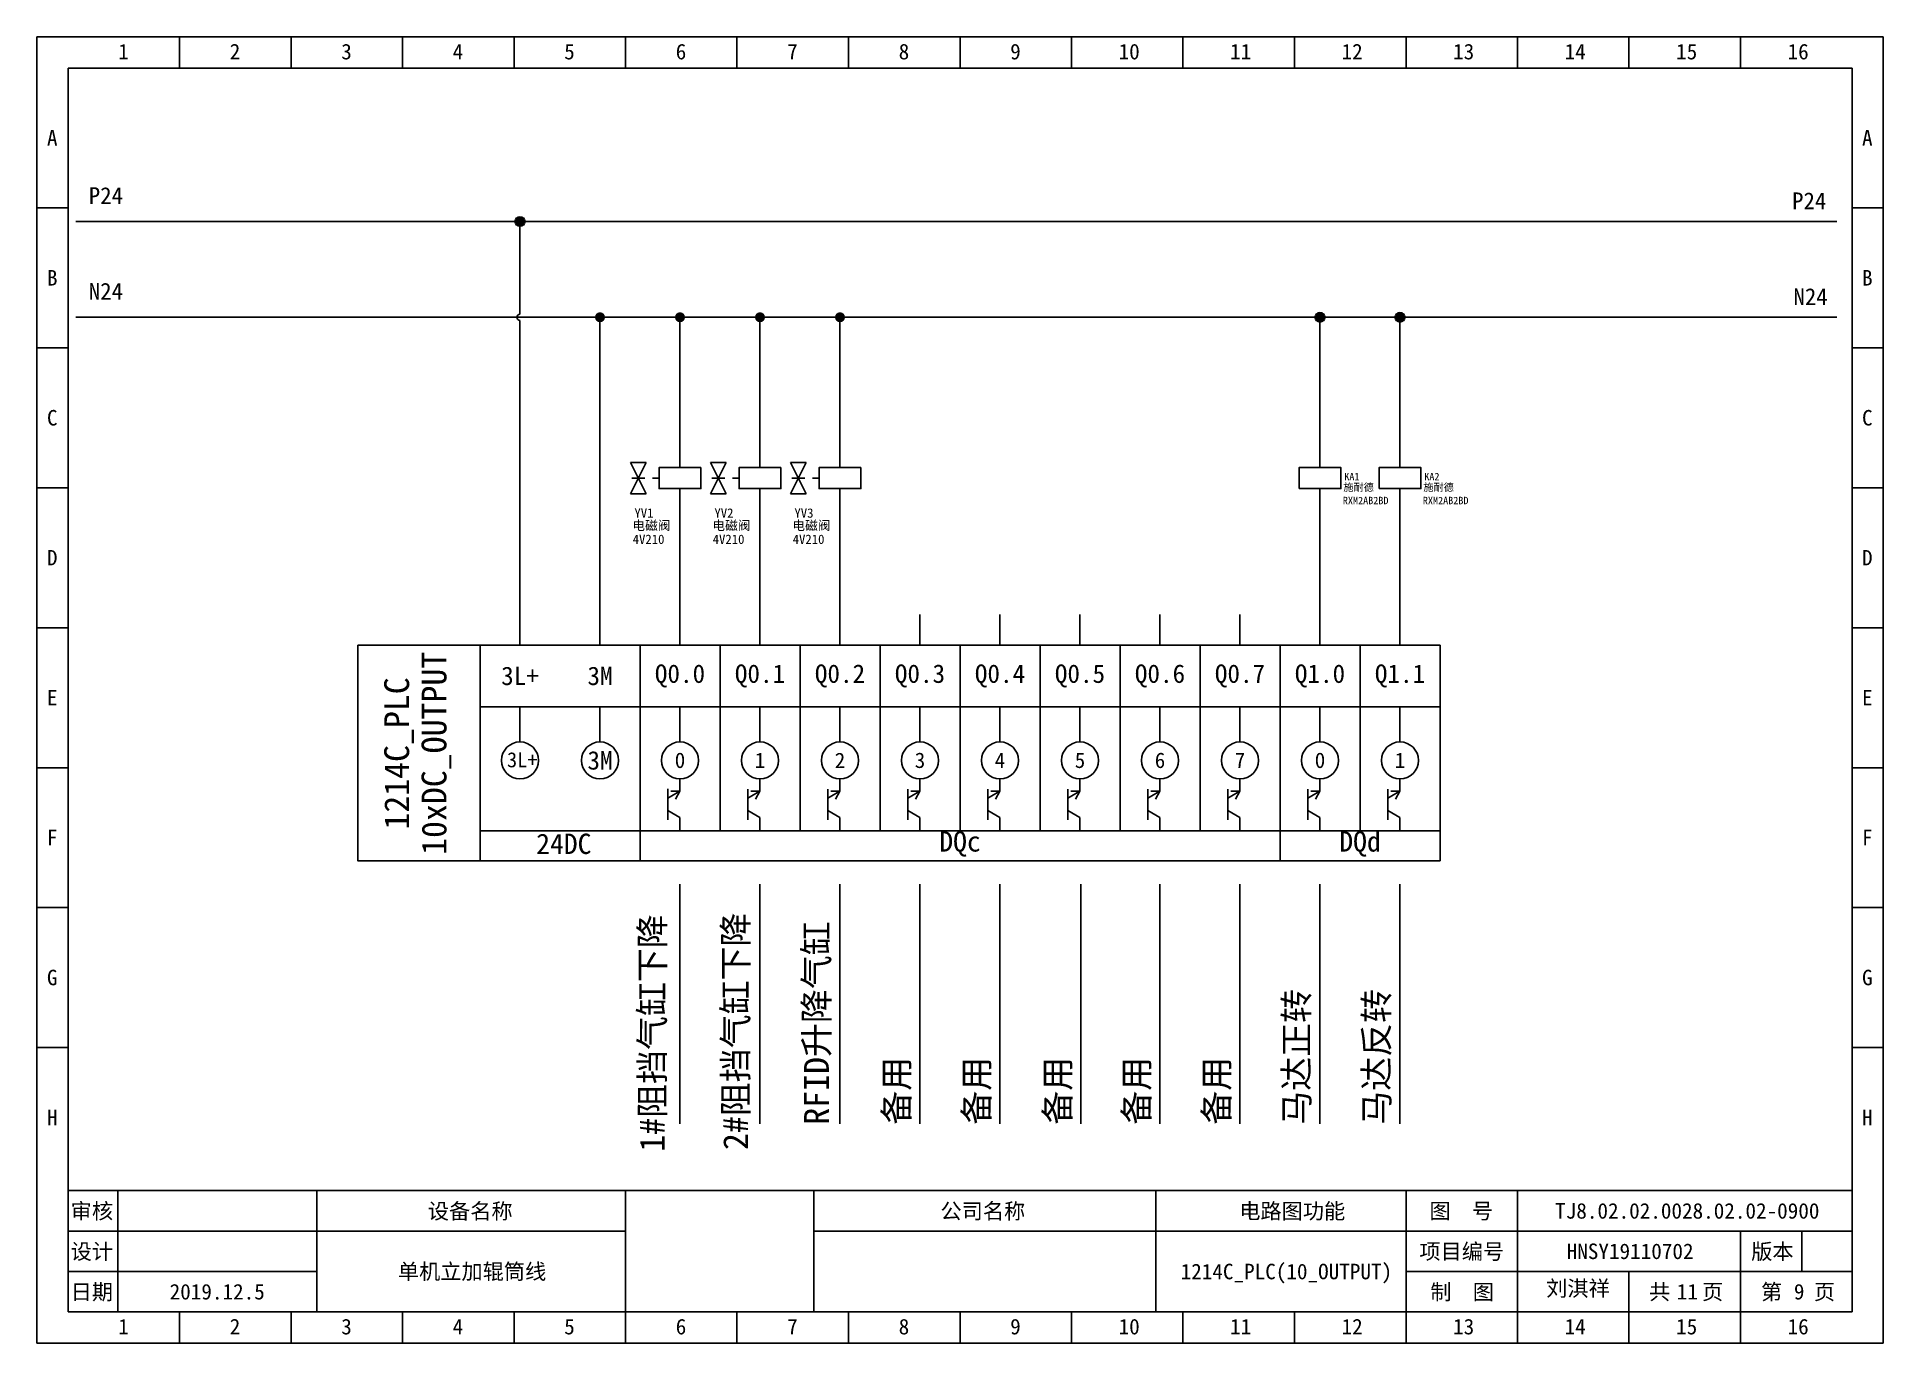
# Model space of a CAD drawing. Header units: millimetres. Extents: x 2035 to 3883, y 1511 to 1945.
# Drawn here: x 2663.1 to 2960.1, y 1511.7 to 1721.7 of the extents above; entities that cross this region are included whole.
import ezdxf
from ezdxf.enums import TextEntityAlignment as Align

# ---------------------------------------------------------------- set-up
doc = ezdxf.new("R2010")
doc.units = ezdxf.units.MM
doc.layers.add('EPLAN300', color=5, linetype='Continuous', lineweight=25)
doc.layers.add('EPLAN311', color=1, linetype='Continuous', lineweight=25)
doc.styles.get("Standard").update_dxf_attribs({"font": 'arial.ttf'})
doc.styles.add('宋体', font='')
doc.styles.get('宋体').set_extended_font_data('宋体')

msp = doc.modelspace()

# ---------------------------------------------------------------- texts
at = {"color": 0, "style": '宋体'}
for s, p in [('1#阻挡气缸下降 ', (2764.09, 1542.46)), ('2#阻挡气缸下降 ', (2777.5, 1542.73)), ('RFID升降气缸', (2790.51, 1546.8)), ('马达正转', (2867.73, 1546.8)), ('马达反转', (2880.6, 1546.8)), ('备用', (2803.38, 1546.8)), ('备用', (2816.25, 1546.8)), ('备用', (2829.28, 1546.8)), ('备用', (2841.99, 1546.8)), ('备用', (2854.86, 1546.8))]:
    msp.add_text(s, height=4, rotation=89.9965, dxfattribs=at).set_placement(p)
at = {"attachment_point": 5, "style": '宋体'}
for s, insert, char_height in [('P24', (2674.2, 1696.19), 2.7), ('P24', (2948.22, 1695.35), 2.7), ('N24', (2674.2, 1680.81), 2.7), ('N24', (2948.44, 1679.94), 2.7), ('3L+', (2740.82, 1618.95), 2.97), ('3M', (2753.69, 1618.95), 2.97), ('Q0.0', (2766.56, 1618.95), 2.97), ('Q0.1', (2779.43, 1618.95), 2.97), ('Q0.2', (2792.3, 1618.95), 2.97), ('Q0.3', (2805.17, 1618.95), 2.97), ('Q0.4', (2818.04, 1618.95), 2.97), ('Q0.5', (2830.91, 1618.95), 2.97), ('Q0.6', (2843.78, 1618.95), 2.97), ('Q0.7', (2856.65, 1618.95), 2.97), ('Q1.0', (2869.52, 1618.95), 2.97), ('Q1.1', (2882.39, 1618.95), 2.97), ('3M', (2753.69, 1605.36), 2.97), ('3L+', (2741.19, 1605.46), 2.42), ('0', (2766.56, 1605.38), 2.48), ('1', (2779.43, 1605.38), 2.48), ('2', (2792.3, 1605.38), 2.48), ('3', (2805.17, 1605.38), 2.48), ('4', (2818.04, 1605.38), 2.48), ('5', (2830.91, 1605.38), 2.48), ('6', (2843.78, 1605.38), 2.48), ('7', (2856.65, 1605.38), 2.48), ('0', (2869.52, 1605.38), 2.48), ('1', (2882.39, 1605.38), 2.48), ('24DC', (2747.87, 1591.94), 3.267), ('DQc', (2811.61, 1591.94), 3.267), ('DQd', (2875.96, 1591.94), 3.267)]:
    msp.add_mtext_dynamic_manual_height_columns(s, width=2.5259, gutter_width=12.5, heights=[0], dxfattribs=dict(at, insert=insert, char_height=char_height))
at = {"color": 5, "style": '宋体'}
for tag, p, height in [('KA1', (2873.42, 1650.41), 1.2), ('KA2', (2886.29, 1650.41), 1.2), ('施耐德', (2873.28, 1648.69), 1.2), ('施耐德', (2886.15, 1648.69), 1.2), ('YV1', (2759.23, 1644.4), 1.5), ('YV2', (2772.1, 1644.4), 1.5), ('YV3', (2784.97, 1644.4), 1.5), ('RXM2AB2BD', (2873.19, 1646.56), 1.2), ('RXM2AB2BD', (2886.06, 1646.56), 1.2), ('电磁阀', (2758.89, 1642.4), 1.5), ('电磁阀', (2771.76, 1642.4), 1.5), ('电磁阀', (2784.63, 1642.4), 1.5), ('4V210', (2758.95, 1640.18), 1.5), ('4V210', (2771.82, 1640.18), 1.5), ('4V210', (2784.69, 1640.18), 1.5)]:
    msp.add_attdef(tag, p, '', height=height, dxfattribs=at)
at = {"style": '宋体'}
for tag, p in [('10xDC_OUTPUT', (2726.99, 1606.51)), ('1214C_PLC', (2720.98, 1606.49))]:
    msp.add_attdef(tag, text='封页', height=4, rotation=90, dxfattribs=at).set_placement(p, align=Align.MIDDLE_CENTER)
for tag, text, p in [('TJ8.02.02.0028.02.02-0900', 'TJ8.01.01.0181.00.01-0900', (2928.61, 1532.95)), ('HNSY19110702', '####', (2919.41, 1526.45)), ('单机立加辊筒线', '', (2733.11, 1523.2)), ('1214C_PLC(10_OUTPUT)', '封页', (2864.11, 1523.2)), ('2019.12.5', '2019/09/23', (2692.11, 1519.95)), ('刘淇祥', '', (2911.02, 1520.49)), ('11', '02', (2928.61, 1519.95)), ('9', '01', (2946.61, 1519.95))]:
    msp.add_attdef(tag, text=text, height=2.5, dxfattribs=at).set_placement(p, align=Align.MIDDLE_CENTER)

# ---------------------------------------------------------------- blocks, each defined once
blk = doc.blocks.new('*U89')
blk.add_line((-2.5, 0), (2.5, 0))
blk = doc.blocks.new('*U90')
at = {"color": 0, "linetype": 'ByBlock', "lineweight": -2, "transparency": 16777216}
for p in [(0, 0), (0, -22.5), (0, -45), (0, -67.5), (0, -90), (0, -112.5), (0, -135)]:
    blk.add_blockref('*U89', p, dxfattribs=at)
blk = doc.blocks.new('*U91')
blk.add_line((-2.5, 0), (2.5, 0))
blk = doc.blocks.new('*U92')
at = {"color": 0, "linetype": 'ByBlock', "lineweight": -2, "transparency": 16777216}
for p in [(0, 0), (0, -22.5), (0, -45), (0, -67.5), (0, -90), (0, -112.5), (0, -135)]:
    blk.add_blockref('*U91', p, dxfattribs=at)
blk = doc.blocks.new('制图图框')
for p, q in [((-2700.08, 789.32), (-2403.08, 789.32)), ((-2700.08, 579.32), (-2700.08, 789.32)), ((-2700.08, 789.32), (-2700.08, 784.32)), ((-2700.08, 789.32), (-2695.08, 789.32)), ((-2677.15, 789.32), (-2677.15, 784.32)), ((-2659.21, 789.32), (-2659.21, 784.32)), ((-2641.27, 789.32), (-2641.27, 784.32)), ((-2623.33, 789.32), (-2623.33, 784.32)), ((-2605.4, 789.32), (-2605.4, 784.32)), ((-2587.46, 789.32), (-2587.46, 784.32)), ((-2569.52, 789.32), (-2569.52, 784.32)), ((-2551.58, 789.32), (-2551.58, 784.32)), ((-2533.65, 789.32), (-2533.65, 784.32)), ((-2515.71, 789.32), (-2515.71, 784.32)), ((-2497.77, 789.32), (-2497.77, 784.32)), ((-2479.83, 789.32), (-2479.83, 784.32)), ((-2461.9, 789.32), (-2461.9, 784.32)), ((-2443.96, 789.32), (-2443.96, 784.32)), ((-2426.02, 789.32), (-2426.02, 784.32)), ((-2403.08, 789.32), (-2403.08, 579.32)), ((-2403.08, 789.32), (-2403.08, 784.32)), ((-2695.08, 784.32), (-2408.08, 784.32)), ((-2695.08, 584.32), (-2695.08, 784.32)), ((-2408.08, 784.32), (-2408.08, 584.32)), ((-2408.08, 603.82), (-2695.08, 603.82)), ((-2687.08, 603.82), (-2687.08, 584.32)), ((-2655.08, 603.82), (-2655.08, 584.32)), ((-2655.08, 603.82), (-2655.08, 584.32)), ((-2605.4, 579.32), (-2605.4, 603.82)), ((-2575.08, 603.82), (-2575.08, 584.32)), ((-2575.08, 603.82), (-2575.08, 584.32)), ((-2575.08, 603.82), (-2575.08, 584.32)), ((-2520.08, 603.82), (-2520.08, 584.32)), ((-2479.83, 579.32), (-2479.83, 603.82)), ((-2461.9, 579.32), (-2461.9, 603.82)), ((-2655.08, 597.32), (-2695.08, 597.32)), ((-2605.4, 597.32), (-2655.08, 597.32)), ((-2408.08, 597.32), (-2575.08, 597.32)), ((-2426.02, 579.32), (-2426.02, 597.32)), ((-2416.18, 597.32), (-2416.18, 590.82)), ((-2655.08, 590.82), (-2695.08, 590.82)), ((-2408.08, 590.82), (-2479.83, 590.82)), ((-2443.96, 579.32), (-2443.96, 590.82)), ((-2695.08, 584.32), (-2408.08, 584.32)), ((-2677.15, 579.32), (-2677.15, 584.32)), ((-2659.21, 579.32), (-2659.21, 584.32)), ((-2641.27, 579.32), (-2641.27, 584.32)), ((-2623.33, 579.32), (-2623.33, 584.32)), ((-2587.46, 579.32), (-2587.46, 584.32)), ((-2569.52, 579.32), (-2569.52, 584.32)), ((-2551.58, 579.32), (-2551.58, 584.32)), ((-2533.65, 579.32), (-2533.65, 584.32)), ((-2515.71, 579.32), (-2515.71, 584.32)), ((-2497.77, 579.32), (-2497.77, 584.32)), ((-2403.08, 579.32), (-2700.08, 579.32))]:
    blk.add_line(p, q)
blk.add_blockref('*U90', (-2697.58, 761.82))
at = {"xscale": -1}
blk.add_blockref('*U92', (-2405.58, 761.82), dxfattribs=at)
at = {"style": '宋体'}
for s, p in [('1', (-2687.01, 785.71)), ('2', (-2669.07, 785.71)), ('3', (-2651.13, 785.71)), ('4', (-2633.2, 785.71)), ('5', (-2615.26, 785.71)), ('6', (-2597.32, 785.71)), ('7', (-2579.38, 785.71)), ('8', (-2561.45, 785.71)), ('9', (-2543.51, 785.71)), ('10', (-2526.07, 785.71)), ('11', (-2508.13, 785.71)), ('12', (-2490.2, 785.71)), ('13', (-2472.26, 785.71)), ('14', (-2454.32, 785.71)), ('15', (-2436.38, 785.71)), ('16', (-2418.45, 785.71)), ('A', (-2698.47, 771.84)), ('A', (-2406.47, 771.84)), ('B', (-2698.47, 749.34)), ('B', (-2406.47, 749.34)), ('C', (-2698.47, 726.84)), ('C', (-2406.47, 726.84)), ('D', (-2698.47, 704.34)), ('D', (-2406.47, 704.34)), ('E', (-2698.47, 681.84)), ('E', (-2406.47, 681.84)), ('F', (-2698.47, 659.34)), ('F', (-2406.47, 659.34)), ('G', (-2698.47, 636.84)), ('G', (-2406.47, 636.84)), ('H', (-2698.47, 614.34)), ('H', (-2406.47, 614.34)), ('审核', (-2694.65, 599.29)), ('设备名称', (-2637.2, 599.28)), ('公司名称', (-2554.73, 599.29)), ('电路图功能', (-2506.66, 599.29)), ('图  号', (-2476.05, 599.3)), ('设计', (-2694.66, 592.79)), ('项目编号', (-2477.68, 592.79)), ('版本', (-2424.3, 592.79)), ('日期', (-2694.66, 586.29)), ('制  图', (-2475.91, 586.28)), ('共   页', (-2440.72, 586.31)), ('第   页', (-2422.72, 586.3)), ('1', (-2687.01, 580.71)), ('2', (-2669.07, 580.71)), ('3', (-2651.13, 580.71)), ('4', (-2633.2, 580.71)), ('5', (-2615.26, 580.71)), ('6', (-2597.32, 580.71)), ('7', (-2579.38, 580.71)), ('8', (-2561.45, 580.71)), ('9', (-2543.51, 580.71)), ('10', (-2526.07, 580.71)), ('11', (-2508.13, 580.71)), ('12', (-2490.2, 580.71)), ('13', (-2472.26, 580.71)), ('14', (-2454.32, 580.71)), ('15', (-2436.38, 580.71)), ('16', (-2418.45, 580.71))]:
    blk.add_text(s, height=2.5, dxfattribs=at).set_placement(p)
blk = doc.blocks.new('*U75')
blk.add_line((0, 2.475), (0, -2.475))
blk = doc.blocks.new('*U76')
at = {"color": 0, "linetype": 'ByBlock', "lineweight": -2, "transparency": 16777216}
for p in [(0, 0), (12.87, 0), (25.74, 0), (38.61, 0), (51.48, 0), (64.35, 0), (77.22, 0), (90.09, 0), (102.96, 0), (115.83, 0), (128.7, 0), (141.57, 0)]:
    blk.add_blockref('*U75', p, dxfattribs=at)
blk = doc.blocks.new('*U77')
for p, q in [((0.99, 2.2), (0.99, 4.18)), ((-0.99, 2.55), (-0.99, -2.4)), ((-0.99, 1.06), (0.99, 2.2)), ((0.99, 2.2), (-0.5, 2.2)), ((0.99, 2.2), (0.25, 0.92)), ((0.99, -2.05), (-0.99, -0.92)), ((0.99, -4.18), (0.99, -2.05))]:
    blk.add_line(p, q)
blk = doc.blocks.new('*U78')
at = {"color": 0, "linetype": 'ByBlock', "lineweight": -2, "transparency": 16777216}
for p in [(0, 0), (12.87, 0), (25.74, 0), (38.61, 0), (51.48, 0), (64.35, 0), (77.22, 0), (90.09, 0), (102.96, 0)]:
    blk.add_blockref('*U77', p, dxfattribs=at)
blk = doc.blocks.new('继电器线圈')
at = {"color": 5, "linetype": 'Continuous', "lineweight": 25}
for p, q in [((0, 4.2), (0, 5.6)), ((0, 1.4), (0, 0))]:
    blk.add_line(p, q, dxfattribs=at)
blk.add_lwpolyline([(-2.8, 1.4), (2.8, 1.4), (2.8, 4.2), (-2.8, 4.2)], close=True, dxfattribs=at)
at = {"color": 0, "style": '宋体'}
for tag, p in [('01', (0.42, 4.87)), ('02', (0.42, -0.54)), ('04', (0.65, -7)), ('05', (0.65, -9.16))]:
    blk.add_attdef(tag, p, '', height=1.26, dxfattribs=at)
at = {"color": 5, "style": '宋体'}
blk.add_attdef('03', (0.42, -4.85), '', height=1.75, dxfattribs=at)
blk = doc.blocks.new('单控电磁阀')
at = {"layer": 'EPLAN300', "color": 5, "linetype": 'Continuous', "lineweight": 25}
for p, q in [((0, -1.4), (0, 0)), ((0, -4.2), (0, -5.6))]:
    blk.add_line(p, q, dxfattribs=at)
at = {"layer": 'EPLAN300', "color": 5, "linetype": 'Continuous', "lineweight": 25, "ltscale": 4}
for p, q in [((-6.65, -0.7), (-4.55, -4.9)), ((-6.65, -0.7), (-4.55, -0.7)), ((-4.55, -0.7), (-6.65, -4.9)), ((-6.65, -4.9), (-4.55, -4.9)), ((-4.725, -2.8), (-6.475, -2.8)), ((-3.675, -2.8), (-2.8, -2.8))]:
    blk.add_line(p, q, dxfattribs=at)
blk.add_lwpolyline([(2.8, -1.4), (-2.8, -1.4), (-2.8, -4.2), (2.8, -4.2)], close=True, dxfattribs=at)
at = {"color": 5}
blk.add_attdef('17_20010', text='', height=1.7535, dxfattribs=at).set_placement((4.2, -2.97535), align=Align.MIDDLE_LEFT)

# ---------------------------------------------------------------- hatches: boundary and pattern name
at = {"layer": 'EPLAN311', "linetype": 'ByBlock', "lineweight": 15, "ltscale": 4}
h = msp.add_hatch(color=0, dxfattribs=at)
edge = h.paths.add_edge_path()
edge.add_arc((2740.82, 1692.02), 0.81, 0, 360)
h = msp.add_hatch(color=0, dxfattribs=at)
edge = h.paths.add_edge_path()
edge.add_arc((2753.69, 1676.63), 0.81, 0, 360)
h = msp.add_hatch(color=0, dxfattribs=at)
edge = h.paths.add_edge_path()
edge.add_arc((2766.56, 1676.63), 0.81, 0, 360)
h = msp.add_hatch(color=0, dxfattribs=at)
edge = h.paths.add_edge_path()
edge.add_arc((2779.43, 1676.63), 0.81, 0, 360)
h = msp.add_hatch(color=0, dxfattribs=at)
edge = h.paths.add_edge_path()
edge.add_arc((2792.3, 1676.63), 0.81, 0, 360)
h = msp.add_hatch(color=0, dxfattribs=at)
edge = h.paths.add_edge_path()
edge.add_arc((2869.52, 1676.62), 0.81, 0, 360)
h = msp.add_hatch(color=0, dxfattribs=at)
edge = h.paths.add_edge_path()
edge.add_arc((2882.39, 1676.62), 0.81, 0, 360)

# ---------------------------------------------------------------- linework, layer by layer
for p, q in [((2740.82, 1677.13), (2740.82, 1692.02)), ((2669.37, 1676.64), (2952.64, 1676.62)), ((2740.82, 1628.85), (2740.82, 1676.13)), ((2753.69, 1628.85), (2753.69, 1676.63)), ((2766.56, 1654.13), (2766.56, 1676.63)), ((2779.43, 1654.13), (2779.43, 1676.63)), ((2792.3, 1654.13), (2792.3, 1676.63)), ((2843.78, 1676.62), (2843.78, 1676.62)), ((2869.52, 1676.62), (2869.52, 1662.95)), ((2882.39, 1676.62), (2882.39, 1662.95)), ((2869.52, 1662.95), (2869.52, 1654.13)), ((2882.39, 1662.95), (2882.39, 1654.13)), ((2766.56, 1647.41), (2766.56, 1628.85)), ((2779.43, 1647.41), (2779.43, 1628.85)), ((2792.3, 1647.41), (2792.3, 1628.85)), ((2869.52, 1628.85), (2869.52, 1647.41)), ((2882.39, 1628.85), (2882.39, 1647.41)), ((2714.72, 1589.25), (2714.72, 1623.9)), ((2734.39, 1623.9), (2734.39, 1589.25)), ((2760.13, 1623.9), (2760.13, 1589.25)), ((2773, 1623.9), (2773, 1594.04)), ((2785.87, 1623.9), (2785.87, 1594.04)), ((2798.74, 1623.9), (2798.74, 1594.04)), ((2811.61, 1623.9), (2811.61, 1594.04)), ((2824.48, 1623.9), (2824.48, 1594.04)), ((2837.35, 1623.9), (2837.35, 1594.04)), ((2850.22, 1623.9), (2850.22, 1594.04)), ((2863.09, 1623.9), (2863.09, 1589.25)), ((2875.96, 1623.9), (2875.96, 1594.04)), ((2888.83, 1623.9), (2888.83, 1598.52)), ((2734.39, 1614), (2888.83, 1614)), ((2740.82, 1608.35), (2740.82, 1614)), ((2753.69, 1608.35), (2753.69, 1614)), ((2766.56, 1608.35), (2766.56, 1614)), ((2779.43, 1608.35), (2779.43, 1614)), ((2792.3, 1608.35), (2792.3, 1614)), ((2805.17, 1608.35), (2805.17, 1614)), ((2818.04, 1608.35), (2818.04, 1614)), ((2830.91, 1608.35), (2830.91, 1614)), ((2843.78, 1608.35), (2843.78, 1614)), ((2856.65, 1608.35), (2856.65, 1614)), ((2869.52, 1608.35), (2869.52, 1614)), ((2882.39, 1608.35), (2882.39, 1614)), ((2766.56, 1600.43), (2766.56, 1602.41)), ((2764.58, 1600.78), (2764.58, 1595.83)), ((2764.58, 1599.28), (2766.56, 1600.43)), ((2766.56, 1600.43), (2765.08, 1600.43)), ((2766.56, 1600.43), (2765.82, 1599.14)), ((2734.39, 1595.04), (2734.39, 1594.04)), ((2766.56, 1596.18), (2764.58, 1597.3)), ((2766.56, 1594.04), (2766.56, 1596.18)), ((2734.39, 1594.04), (2888.83, 1594.04)), ((2766.56, 1546.93), (2766.56, 1585.47)), ((2779.43, 1546.93), (2779.43, 1585.47)), ((2792.3, 1546.93), (2792.3, 1585.47)), ((2805.17, 1546.93), (2805.17, 1585.47)), ((2818.04, 1546.93), (2818.04, 1585.47)), ((2831.07, 1585.47), (2831.07, 1546.93)), ((2843.78, 1546.93), (2843.78, 1585.47)), ((2856.65, 1546.93), (2856.65, 1585.47)), ((2869.52, 1546.93), (2869.52, 1585.47)), ((2882.39, 1546.93), (2882.39, 1585.47))]:
    msp.add_line(p, q)
msp.add_lwpolyline([(2714.72, 1623.9), (2888.83, 1623.9), (2888.83, 1589.25), (2714.72, 1589.25)], close=True)
for centre in [(2740.82, 1605.38), (2753.69, 1605.38), (2766.56, 1605.38), (2779.43, 1605.38), (2792.3, 1605.38), (2805.17, 1605.38), (2818.04, 1605.38), (2830.91, 1605.38), (2843.78, 1605.38), (2856.65, 1605.38), (2869.52, 1605.38), (2882.39, 1605.38)]:
    msp.add_circle(centre, 2.97)
msp.add_arc((2740.82, 1676.63), 0.5, 90, 270)
at = {"layer": 'EPLAN311', "color": 7, "linetype": 'Continuous', "lineweight": 25, "ltscale": 4}
for p, q in [((2669.37, 1692.02), (2684.31, 1692.02)), ((2684.31, 1692.02), (2952.64, 1692.02))]:
    msp.add_line(p, q, dxfattribs=at)
at = {"layer": 'EPLAN311', "color": 0, "linetype": 'ByBlock', "lineweight": 15, "ltscale": 4}
for centre in [(2740.82, 1692.02), (2869.52, 1676.62), (2882.39, 1676.62)]:
    msp.add_circle(centre, 0.81, dxfattribs=at)

# ---------------------------------------------------------------- block references
for name, p in [('制图图框', (5363.19, 932.38)), ('*U76', (2740.82, 1626.37)), ('*U78', (2778.44, 1598.22))]:
    msp.add_blockref(name, p)
at = {"xscale": 1.2, "yscale": 1.2, "zscale": 1.2}
for name, p in [('单控电磁阀', (2766.56, 1654.13)), ('单控电磁阀', (2779.43, 1654.13)), ('单控电磁阀', (2792.3, 1654.13)), ('继电器线圈', (2869.52, 1647.41)), ('继电器线圈', (2882.39, 1647.41))]:
    msp.add_blockref(name, p, dxfattribs=at)

msp.set_redraw_order([(e.dxf.handle, doc.entitydb.next_handle()) for e in msp.query("TEXT MTEXT ATTDEF DIMENSION ARC_DIMENSION")])  # texts and dimensions are drawn at this point

doc.saveas('drawing.dxf')
